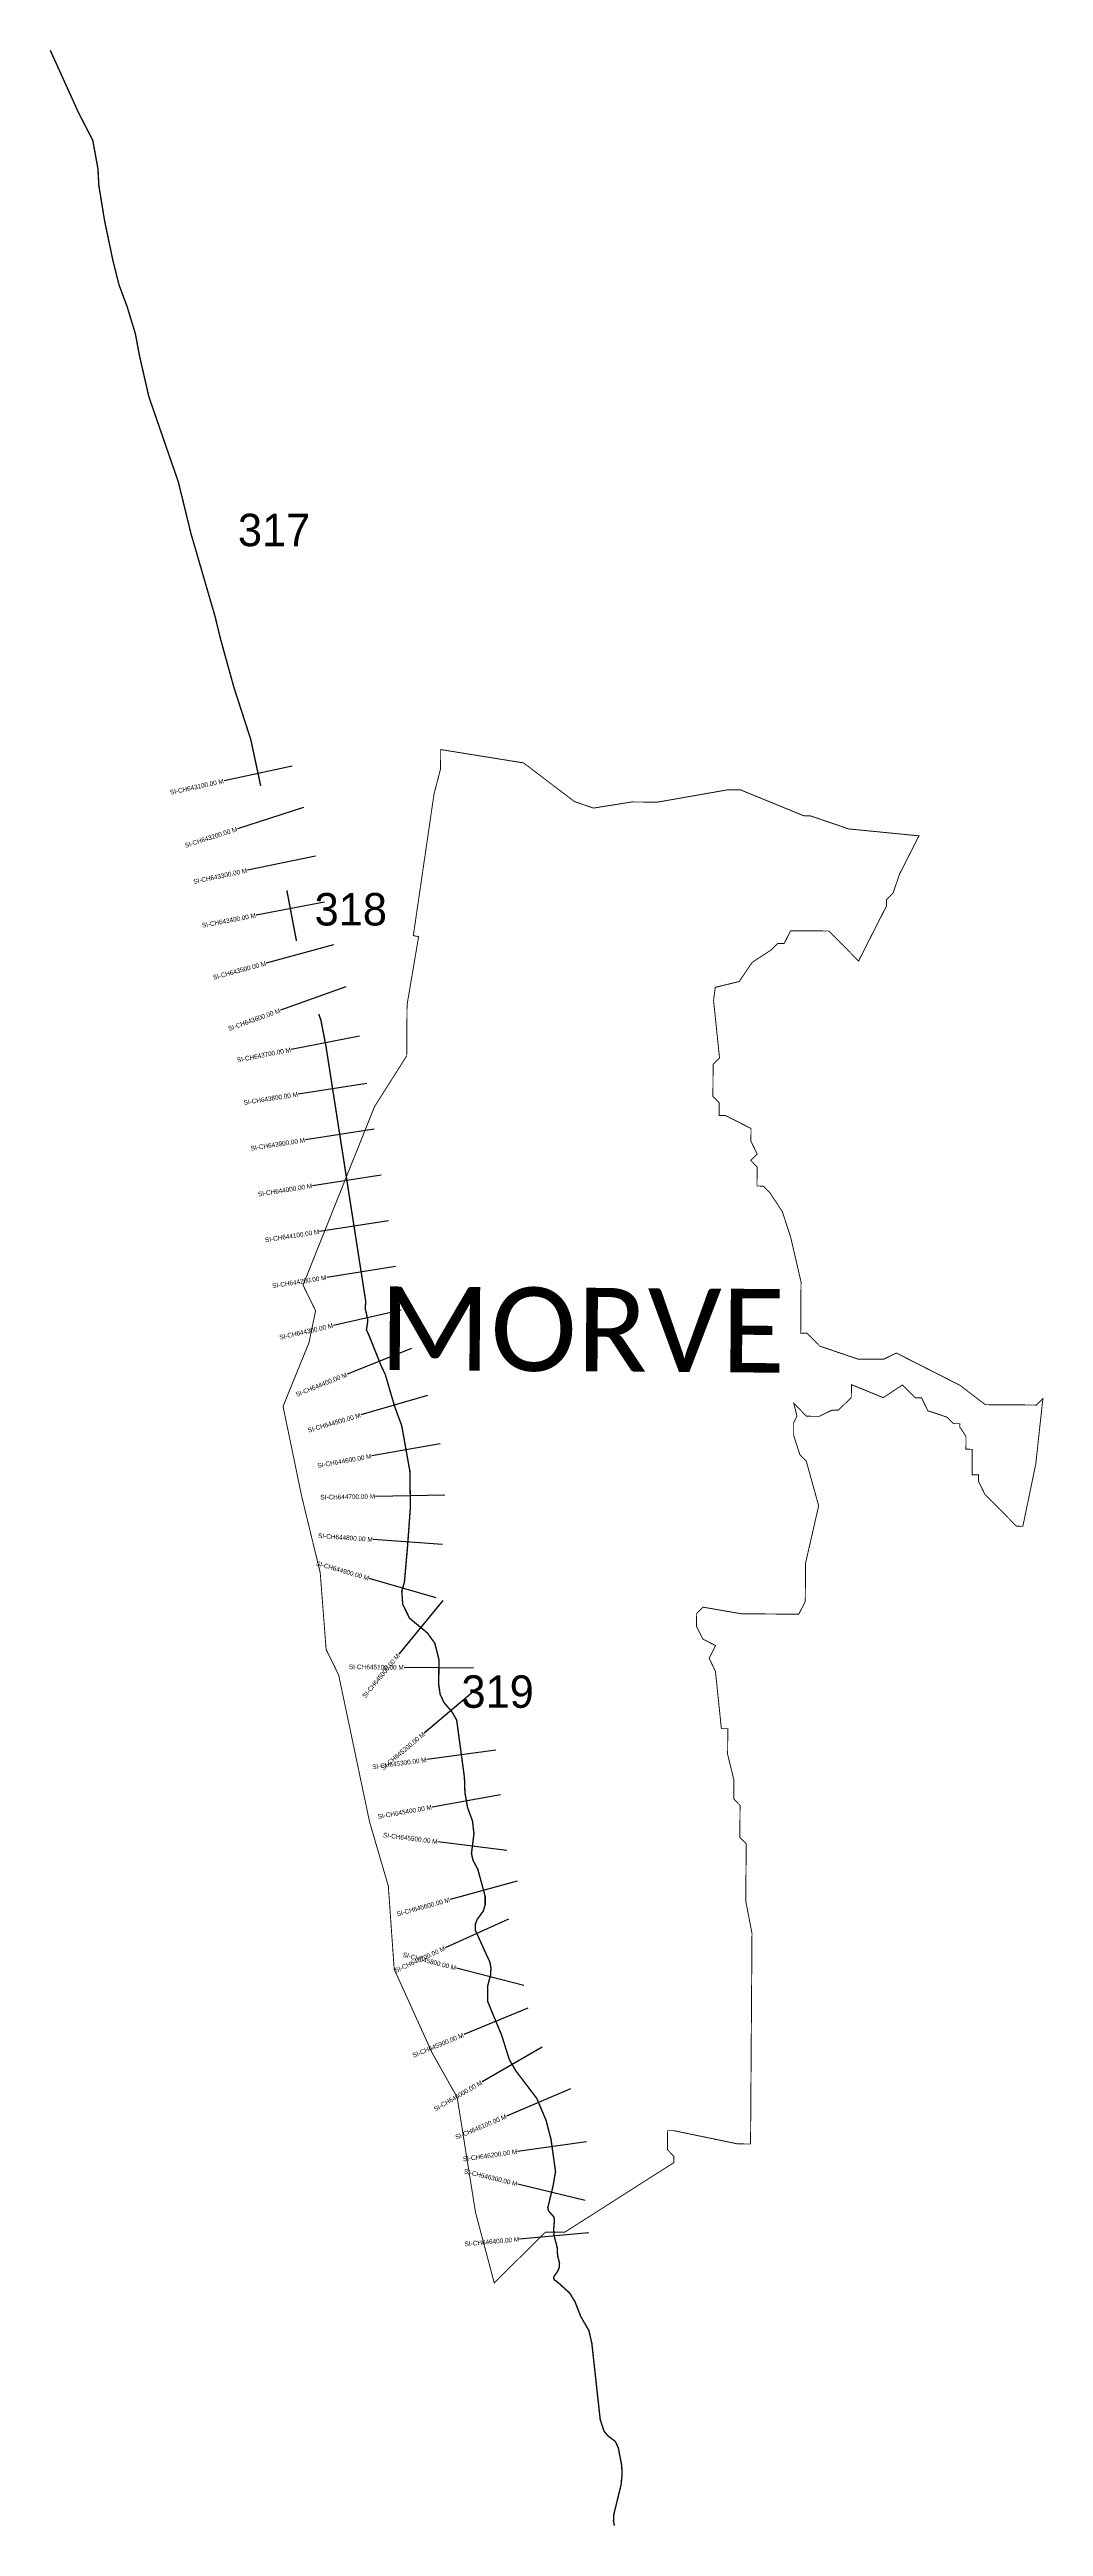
# Model space of a CAD drawing. Header units: metres. Extents: x 329576 to 331721, y 1797221 to 1802564.
import ezdxf
from ezdxf.enums import TextEntityAlignment as Align

# ---------------------------------------------------------------- set-up
doc = ezdxf.new("R2010")
doc.units = ezdxf.units.M
for name, color, linetype in [('CS', 134, 'Continuous'), ('CSMark', 6, 'Continuous'), ('NATURALLY PROTECTED', 3, 'Continuous'), ('VILLAGE NAME', 250, 'Continuous')]:
    doc.layers.add(name, color=color, linetype=linetype)

msp = doc.modelspace()

# ---------------------------------------------------------------- linework, layer by layer
at = {"color": 6, "const_width": 2}
msp.add_lwpolyline([(330420.4, 1801053.8), (330599.3, 1801025), (330708.9, 1800941.6), (330750.2, 1800927.6), (330833, 1800940.8), (330888.1, 1800940.4), (331039.8, 1800967), (331067.4, 1800966.8), (331204.7, 1800910.7), (331218.5, 1800910.6), (331301, 1800882.6), (331452.5, 1800867.7), (331410.6, 1800785.4), (331396.5, 1800744.1), (331382.6, 1800730.5), (331382.5, 1800716.7), (331322.1, 1800597.7), (331258.2, 1800662.4), (331175.5, 1800663), (331161.5, 1800635.5), (331147.8, 1800635.6), (331133.9, 1800621.9), (331092.4, 1800594.6), (331064.6, 1800553.5), (331012.9, 1800540.9), (331009.2, 1800512.5), (331022.1, 1800388.4), (331008.2, 1800374.7), (331007.8, 1800305.8), (331021.5, 1800292), (331021.3, 1800264.4), (331035.1, 1800264.3), (331090, 1800236.4), (331089.8, 1800208.9), (331103.4, 1800181.2), (331089.5, 1800167.5), (331103.2, 1800153.6), (331102.9, 1800112.3), (331116.7, 1800112.2), (331130.4, 1800098.4), (331157.6, 1800056.9), (331175.7, 1800001.6), (331198, 1799905), (331197.8, 1799889.6), (331197.2, 1799794.8), (331211, 1799794.7), (331238.3, 1799767), (331320.9, 1799738.8), (331376, 1799738.5), (331403.6, 1799752.1), (331540.9, 1799682.3), (331595.7, 1799640.6), (331706, 1799639.8), (331719.8, 1799653.5), (331704.5, 1799512.7), (331676.6, 1799378.2), (331662.9, 1799378.3), (331594.4, 1799447.7), (331580.9, 1799475.3), (331581, 1799489.1), (331567.2, 1799489.2), (331567.5, 1799544.3), (331553.8, 1799544.4), (331554, 1799572), (331540.3, 1799592.7), (331540.4, 1799599.6), (331526.6, 1799599.7), (331512.9, 1799613.6), (331471.7, 1799627.6), (331458, 1799655.3), (331444.3, 1799655.4), (331416.9, 1799683.1), (331375.4, 1799655.8), (331306.7, 1799683.8), (331306.5, 1799656.3), (331278.8, 1799628.9), (331265, 1799629), (331237.3, 1799615.4), (331209.8, 1799615.6), (331182.4, 1799643.4), (331189.1, 1799615.7), (331182.1, 1799602), (331182, 1799574.5), (331195.4, 1799533), (331209.2, 1799519.1), (331236, 1799422.5), (331207.7, 1799298.7), (331207.1, 1799216), (331193.1, 1799188.6), (331069.1, 1799189.5), (330986.6, 1799203.8), (330972.7, 1799190.1), (330972.5, 1799162.5), (330986.1, 1799134.9), (331013.6, 1799120.9), (330999.6, 1799093.5), (331013.2, 1799065.8), (331026.1, 1798941.7), (331039.9, 1798941.6), (331039.5, 1798886.5), (331053, 1798831.3), (331052.7, 1798790), (331066.4, 1798776.1), (331065.9, 1798707.2), (331079.6, 1798693.3), (331078.7, 1798569.4), (331092.1, 1798500.4), (331089, 1798045.7), (331061.4, 1798045.9), (330923.8, 1798074.4), (330910.1, 1798074.5), (330909.8, 1798033.2), (330923.5, 1798019.3), (330923.4, 1798005.5), (330688.1, 1797855.5), (330646.8, 1797855.8), (330535.9, 1797746.3), (330495.5, 1797898.2), (330455.9, 1798146.5), (330401.4, 1798243.2), (330320, 1798422.9), (330307.4, 1798602.1), (330267, 1798740.1), (330200.2, 1799057.5), (330173.1, 1799112.8), (330160.4, 1799278.2), (330120.2, 1799443.8), (330080.2, 1799637), (330136.2, 1799774.4), (330150.4, 1799843.2), (330123.3, 1799898.5), (330277.4, 1800283.2), (330347, 1800393), (330347.8, 1800503.2), (330372.7, 1800650.1), (330361.3, 1800652.5), (330405.9, 1800957.5), (330420.1, 1801012.5), (330420.4, 1801053.8)], dxfattribs=at)
at = {"layer": 'CS'}
for p, q in [((330099.6, 1801017.7), (329953, 1800986.2)), ((330124.6, 1800928.7), (329981.8, 1800882.9)), ((330150.2, 1800824.1), (330003.4, 1800793.3)), ((330169.6, 1800724.6), (330022.2, 1800696.5)), ((330188.9, 1800632.4), (330044.1, 1800593.1)), ((330215.6, 1800542.3), (330074.5, 1800491.7)), ((330245, 1800435.2), (330097.8, 1800406.5)), ((330261.2, 1800333.6), (330113, 1800310.5)), ((330276.6, 1800234.8), (330128.4, 1800211.7)), ((330292, 1800136), (330143.8, 1800112.9)), ((330307.4, 1800037.2), (330159.2, 1800014.1)), ((330322.8, 1799938.4), (330174.6, 1799915.3)), ((330335.2, 1799844.6), (330188.8, 1799811.7)), ((330357.7, 1799761.9), (330218.4, 1799706.1)), ((330392.1, 1799660.6), (330248.2, 1799618.4)), ((330419.4, 1799556.4), (330271.8, 1799530)), ((330429.6, 1799445.1), (330279.7, 1799442.8)), ((330424.3, 1799338.8), (330274.7, 1799349.5)), ((330410.4, 1799224.2), (330266.3, 1799265.9)), ((330424.7, 1799218.2), (330329.7, 1799102.1)), ((330491.5, 1799072.5), (330341.5, 1799073.9)), ((330499.5, 1799029.1), (330384.9, 1798932.3)), ((330539.3, 1798895.1), (330390.7, 1798875)), ((330549.7, 1798798.8), (330402, 1798772.7)), ((330563.2, 1798678.8), (330414.4, 1798697.7)), ((330585.2, 1798612.9), (330440.5, 1798573.2)), ((330566.5, 1798531), (330430.1, 1798468.7)), ((330599.5, 1798387.7), (330454.3, 1798425)), ((330608.7, 1798339.1), (330470.2, 1798281.8)), ((330639.6, 1798254.5), (330509.6, 1798179.7)), ((330700.5, 1798164.5), (330562.4, 1798106)), ((330734.9, 1798050.5), (330586.3, 1798029.6)), ((330732.4, 1797923.7), (330586.7, 1797959.2)), ((330740.1, 1797854), (330590.7, 1797840.6))]:
    msp.add_line(p, q, dxfattribs=at)
at = {"layer": 'NATURALLY PROTECTED', "const_width": 3, "flags": 128}
for points in [[(329577.8, 1802562.4), (329614.7, 1802481), (329638.8, 1802427.8), (329669.6, 1802368.1), (329680.8, 1802306.5), (329682.6, 1802271.5), (329695.1, 1802194.4), (329713, 1802109), (329726.1, 1802056.6), (329743.6, 1802009.7), (329761.4, 1801951.3), (329770.5, 1801903), (329790.6, 1801815.1), (329831.5, 1801696.7), (329854.2, 1801631.3), (329881.2, 1801520.8), (329896.4, 1801468.6), (329915.3, 1801403.4), (329926.6, 1801364.6), (329933.4, 1801341.4), (329945.1, 1801292.9), (329974.3, 1801187.4), (330010.5, 1801075.7), (330032, 1800975.3)], [(330088.4, 1800750.1), (330109.1, 1800641)], [(330157.1, 1800483.4), (330161.8, 1800470.3), (330172.8, 1800413.9), (330258.7, 1799862.8), (330257.4, 1799848.6), (330262.8, 1799824.5), (330262.4, 1799816.4), (330260.1, 1799801.9), (330265.4, 1799790.6), (330281.6, 1799750.1), (330292, 1799724.1), (330300.6, 1799706.3), (330321, 1799636.8), (330336.3, 1799595.1), (330353.8, 1799497.3), (330355, 1799420.4), (330349, 1799336.7), (330342.1, 1799258.1), (330336.4, 1799238.3), (330338.5, 1799209.8), (330353.3, 1799179.7), (330391.3, 1799148.6), (330407.7, 1799125.9), (330416.6, 1799090.6), (330416.1, 1799036.9), (330419.2, 1799015.6), (330427.4, 1798998.1), (330445.3, 1798977), (330454.8, 1798960.2), (330458.2, 1798935.7), (330464, 1798892.6), (330471.6, 1798836.4), (330472.7, 1798803.5), (330478.3, 1798771.8), (330488.9, 1798742.7), (330492.2, 1798715.2), (330488.9, 1798689.1), (330486.8, 1798672.3), (330489.9, 1798658.1), (330500.5, 1798638.3), (330509.7, 1798604.4), (330516.3, 1798580.3), (330516.4, 1798562.1), (330512.1, 1798547.9), (330499.2, 1798530.4), (330495.5, 1798521.2), (330494.9, 1798507.3), (330509.1, 1798476.1), (330520.1, 1798452.1), (330526.7, 1798437.6), (330528.9, 1798424.6), (330527.9, 1798410.4), (330522, 1798387.3), (330522, 1798352.6), (330534.2, 1798323), (330552, 1798280.2), (330568.6, 1798227.6), (330582.5, 1798203.5), (330627.6, 1798144.3), (330647.8, 1798096.7), (330658.3, 1798056.3), (330668.2, 1797986.1), (330662.6, 1797954), (330657.8, 1797934.3), (330653.6, 1797916.9), (330651.5, 1797908.6), (330652.9, 1797901.7), (330659.6, 1797894), (330664.7, 1797888.2), (330665.9, 1797882.3), (330664.6, 1797867.1), (330664.1, 1797861.6), (330665.5, 1797846.2), (330668.2, 1797836), (330671.7, 1797822.6), (330672.6, 1797805.3), (330676.7, 1797788.7), (330676.5, 1797779.7), (330672.2, 1797770.1), (330665.1, 1797760.4), (330664, 1797756.4), (330665.9, 1797752.3), (330673.1, 1797747.5), (330680.5, 1797740.7), (330688.7, 1797733.3), (330698.9, 1797723.9), (330710, 1797705.7), (330722.7, 1797673.5), (330740.2, 1797643.1), (330746.5, 1797615.9), (330752.8, 1797558.6), (330758.5, 1797506.7), (330764.6, 1797451.5), (330772.7, 1797426.3), (330781.4, 1797415.9), (330797.3, 1797403.9), (330803.6, 1797390.4), (330810.9, 1797352.6), (330811.9, 1797333.7), (330809.6, 1797310.5), (330802.6, 1797282), (330797.9, 1797262.9), (330793.5, 1797244.8), (330793.3, 1797232.2), (330795.3, 1797222.2)]]:
    msp.add_lwpolyline(points, dxfattribs=at)

# ---------------------------------------------------------------- texts
at = {"char_height": 70, "attachment_point": 1}
for s, insert in [('317', (329982.8, 1801562.5)), ('318', (330148.3, 1800744.3)), ('319', (330465.1, 1799056.7))]:
    msp.add_mtext_dynamic_manual_height_columns(s, width=95.172, gutter_width=1, heights=[0], dxfattribs=dict(at, insert=insert))
at = {"layer": 'CSMark'}
for s, rotation, p in [('SI-CH643100.00 M', 12.1262, (329952, 1800986)), ('SI-CH643200.00 M', 17.7823, (329980.8, 1800882.6)), ('SI-CH643300.00 M', 11.875, (330002.4, 1800793.1)), ('SI-CH643400.00 M', 10.7746, (330021.2, 1800696.3)), ('SI-CH643500.00 M', 15.1966, (330043.2, 1800592.8)), ('SI-CH643600.00 M', 19.7402, (330073.5, 1800491.3)), ('SI-CH643700.00 M', 11.0101, (330096.8, 1800406.3)), ('SI-CH643800.00 M', 8.8635, (330112, 1800310.4)), ('SI-CH643900.00 M', 8.8635, (330127.4, 1800211.6)), ('SI-CH644000.00 M', 8.8635, (330142.8, 1800112.8)), ('SI-CH644100.00 M', 8.8635, (330158.2, 1800013.9)), ('SI-CH644200.00 M', 8.8635, (330173.6, 1799915.1)), ('SI-CH644300.00 M', 12.6663, (330187.8, 1799811.5)), ('SI-CH644400.00 M', 21.8124, (330217.5, 1799705.8)), ('SI-CH644500.00 M', 16.3346, (330247.2, 1799618.2)), ('SI-CH644600.00 M', 10.1391, (330270.8, 1799529.8)), ('SI-CH644700.00 M', 0.8708, (330278.7, 1799442.8)), ('SI-CH644800.00 M', 355.8877, (330273.7, 1799349.6)), ('SI-CH644900.00 M', 343.8694, (330265.3, 1799266.1)), ('SI-CH645100.00 M', 359.4443, (330340.5, 1799073.9)), ('SI-CH645000.00 M', 50.684, (330329, 1799101.3)), ('SI-CH645200.00 M', 40.1734, (330384.1, 1798931.6)), ('SI-CH645300.00 M', 7.6998, (330389.7, 1798874.8)), ('SI-CH645400.00 M', 10.0477, (330401, 1798772.5)), ('SI-CH645500.00 M', 352.7799, (330413.4, 1798697.8)), ('SI-CH645600.00 M', 15.341, (330439.6, 1798572.9)), ('SI-CH645700.00 M', 24.5217, (330429.1, 1798468.3)), ('SI-CH645800.00 M', 345.571, (330453.3, 1798425.3)), ('SI-CH645900.00 M', 22.4921, (330469.2, 1798281.4)), ('SI-CH646000.00 M', 29.9286, (330508.8, 1798179.2)), ('SI-CH646100.00 M', 22.921, (330561.5, 1798105.7)), ('SI-CH646200.00 M', 8.0073, (330585.3, 1798029.5)), ('SI-CH646300.00 M', 346.2897, (330585.7, 1797959.5)), ('SI-CH646400.00 M', 5.1213, (330589.7, 1797840.5))]:
    msp.add_text(s, height=10, rotation=rotation, dxfattribs=at).set_placement(p, align=Align.MIDDLE_RIGHT)
at = {"layer": 'VILLAGE NAME', "insert": (330288.2, 1799895.8), "char_height": 180.345, "attachment_point": 1, "rotation": 359.6139}
msp.add_mtext_dynamic_manual_height_columns('{\\fCalibri|b0|i0|c0|p34;MORVE}', width=1779.605, gutter_width=901.7, heights=[0], dxfattribs=at)

doc.saveas('drawing.dxf')
